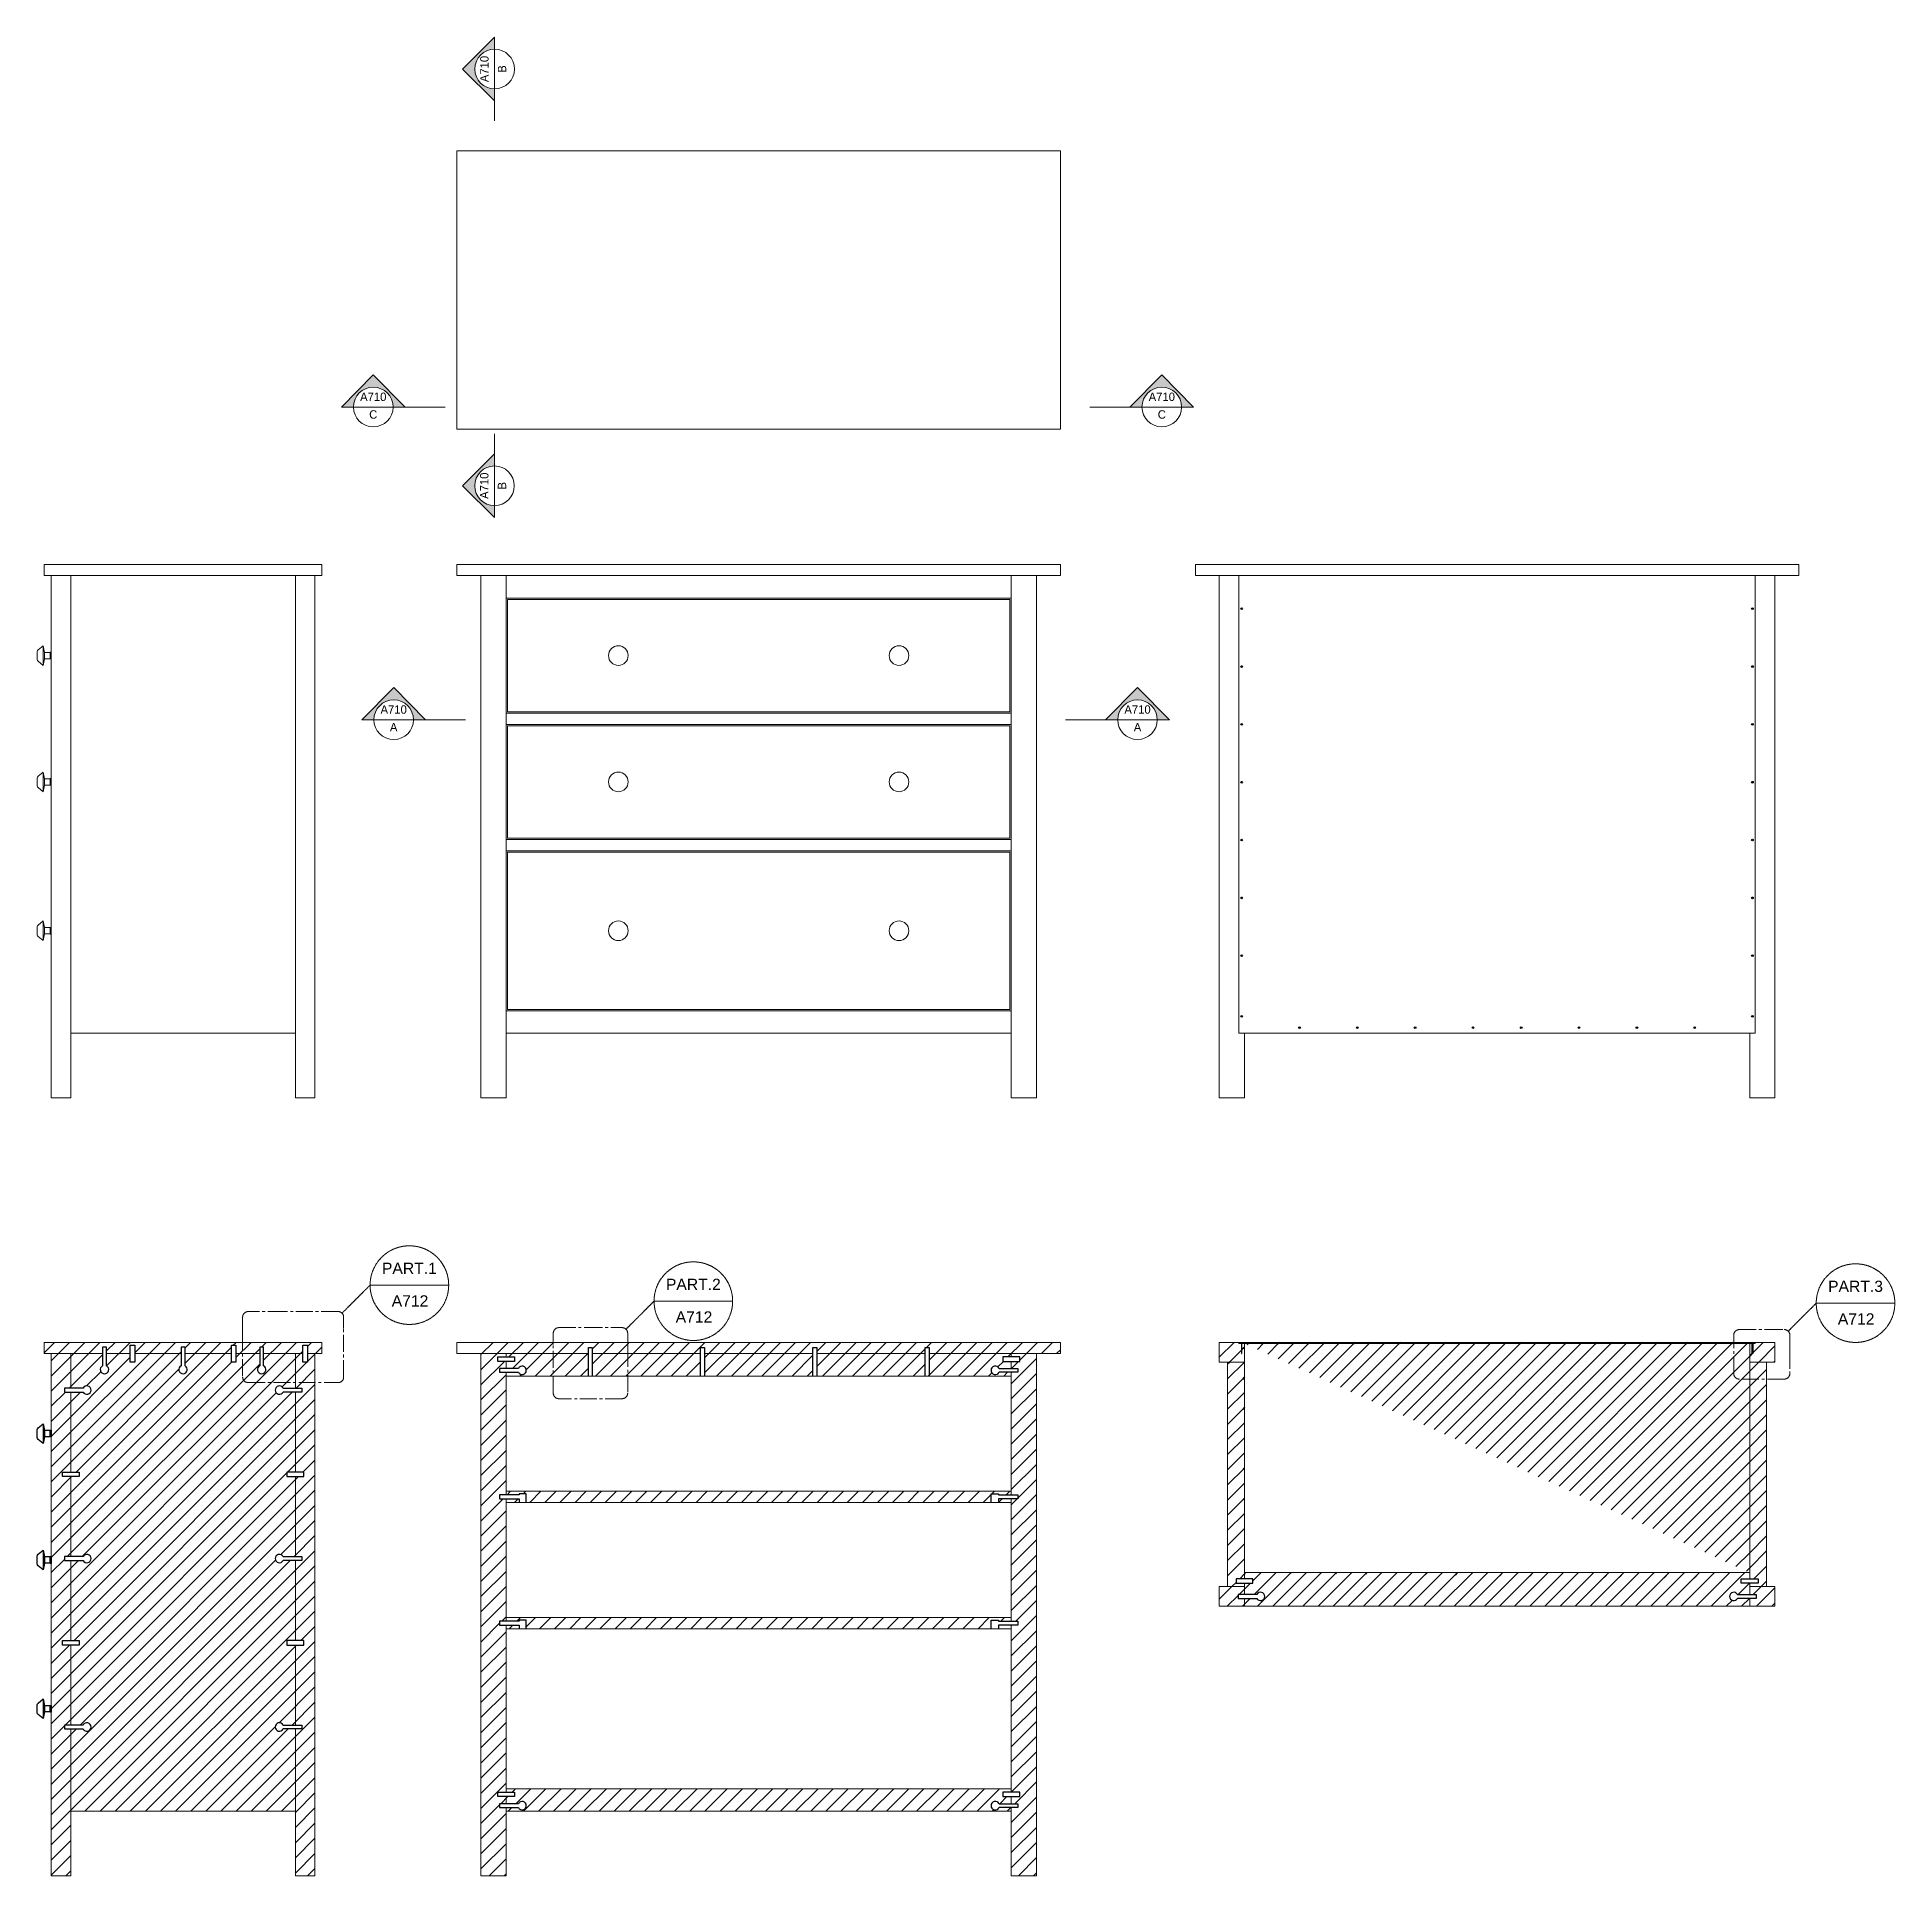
# Model space of a CAD drawing. Header units: centimetres. Extents: x -50281 to 6780, y -2639 to 7911.
# Drawn here: x -9962 to -6653, y 4637 to 7911 of the extents above; entities that cross this region are included whole.
import ezdxf
from ezdxf.enums import TextEntityAlignment as Align

# ---------------------------------------------------------------- set-up
doc = ezdxf.new("R2010")
doc.units = ezdxf.units.CM
doc.linetypes.add('CENTER2', pattern=[1.125, 0.75, -0.125, 0.125, -0.125])
doc.layers.get('0').update_dxf_attribs({"color": 8})
for name, color, linetype, lineweight in [('A-ANNO-SYMB', 3, 'Continuous', 18), ('A-ELEV-MBE', 7, 'Continuous', 18), ('A-SECT-MCUT', 7, 'Continuous', 35)]:
    doc.layers.add(name, color=color, linetype=linetype, lineweight=lineweight)
doc.layers.add('particolari', color=6, linetype='Continuous')
doc.styles.add('ARIAL', font='Arial.ttf')

msp = doc.modelspace()

# ---------------------------------------------------------------- texts
at = {"layer": 'A-ANNO-SYMB', "linetype": 'CENTER2', "style": 'ARIAL'}
for tag, p in [('PART.1', (-9299, 5728.7)), ('PART.2', (-8793.1, 5700.1)), ('PART.3', (-6722.6, 5696.6))]:
    msp.add_attdef(tag, text='1', height=20, dxfattribs=at).set_placement(p, align=Align.TOP_CENTER)
for p in [(-9330.5, 5650.6), (-8824.6, 5622), (-6754.1, 5618.5)]:
    msp.add_attdef('A712', p, '', height=20, dxfattribs=at)

# ---------------------------------------------------------------- blocks, each defined once
blk = doc.blocks.new('SYMBOL')
at = {"layer": 'A-ANNO-SYMB', "linetype": 'Continuous', "lineweight": 20}
h = blk.add_hatch(color=256, dxfattribs=at)
h.dxf.hatch_style = 1
h.paths.add_polyline_path([(11.206, 4.948), (11.316, 4.948, -1), (11.678, 4.948), (11.788, 4.948), (11.497, 5.241)])
at = {"linetype": 'Continuous', "lineweight": 20}
blk.add_line((11.316, 4.948), (11.678, 4.948), dxfattribs=at)
at = {"layer": 'A-ANNO-SYMB', "linetype": 'Continuous', "lineweight": 20}
for p, q in [((11.206, 4.948), (11.497, 5.241)), ((11.788, 4.948), (11.497, 5.241)), ((11.316, 4.948), (11.206, 4.948)), ((11.678, 4.948), (11.788, 4.948))]:
    blk.add_line(p, q, dxfattribs=at)
blk.add_circle((11.497, 4.948), 0.181, dxfattribs=at)
for tag, p in [('TAVOLA', (11.497, 5.08)), ('SEZIONE', (11.497, 4.918))]:
    blk.add_attdef(tag, text='', height=0.1, dxfattribs=at).set_placement(p, align=Align.TOP_CENTER)

# ---------------------------------------------------------------- hatches: boundary and pattern name
at = {"layer": 'A-SECT-MCUT', "true_color": 0x636466}
h = msp.add_hatch(dxfattribs=at)
h.set_pattern_fill('ANSI31', color=251, scale=6)
edge = h.paths.add_edge_path()
edge.add_line((-7811.2, 5584.7), (-7811.2, 5165.7))
edge.add_line((-7815.7, 5584.7), (-6906.7, 5584.7))
edge.add_line((-6911.2, 5584.7), (-6911.2, 5165.7))
edge.add_line((-7811.2, 5176.7), (-6911.2, 5176.7))

# ---------------------------------------------------------------- linework, layer by layer
at = {"layer": 'A-ANNO-SYMB'}
for p, q in [((-9147.2, 7797.8), (-9147.2, 7762.1)), ((-9235.3, 7252.5), (-9306.7, 7252.5)), ((-8086.7, 7252.5), (-8015.2, 7252.5)), ((-9147.4, 7169), (-9147.4, 7204.7)), ((-9198.9, 6695.6), (-9270.3, 6695.6)), ((-8129.9, 6695.6), (-8058.5, 6695.6))]:
    msp.add_line(p, q, dxfattribs=at)
at = {"layer": 'A-ANNO-SYMB', "linetype": 'CENTER2'}
for p, q in [((-9369, 5688.7), (-9419, 5638.7)), ((-9369, 5688.7), (-9229, 5688.7)), ((-8863.1, 5660.1), (-8913.1, 5610.1)), ((-8863.1, 5660.1), (-8723.1, 5660.1)), ((-6792.6, 5656.6), (-6842.6, 5606.6)), ((-6792.6, 5656.6), (-6652.6, 5656.6))]:
    msp.add_line(p, q, dxfattribs=at)
at = {"layer": 'A-ANNO-SYMB', "linetype": 'CENTER2', "ltscale": 40}
for points in [[(-9416.1, 5611.6), (-9416.1, 5631.6, 0.414214), (-9426.1, 5641.6), (-9521.1, 5641.6), (-9586.1, 5641.6, 0.414214), (-9596.1, 5631.6), (-9596.1, 5601.8), (-9596.1, 5525, 0.414214), (-9586.1, 5515), (-9426.1, 5515, 0.414214), (-9416.1, 5525)], [(-9042.7, 5603, -0.414214), (-9032.7, 5613), (-8985.1, 5613), (-8920.1, 5613, -0.414214), (-8910.1, 5603), (-8910.1, 5573.1), (-8910.1, 5496.4, -0.414214), (-8920.1, 5486.4), (-9032.7, 5486.4, -0.414214), (-9042.7, 5496.4), (-9042.7, 5583)], [(-6939.7, 5531.3), (-6939.7, 5579.5), (-6939.7, 5599.5, -0.414214), (-6929.7, 5609.5), (-6882.1, 5609.5), (-6849.6, 5609.5, -0.414214), (-6839.6, 5599.5), (-6839.6, 5569.7), (-6839.6, 5531.3, -0.414214), (-6849.6, 5521.3), (-6929.7, 5521.3, -0.414214)]]:
    msp.add_lwpolyline(points, format="xyb", close=True, dxfattribs=at)
at = {"layer": 'A-ANNO-SYMB', "linetype": 'CENTER2'}
for centre in [(-9299, 5688.7), (-8793.1, 5660.1), (-6722.6, 5656.6)]:
    msp.add_circle(centre, 70, dxfattribs=at)
at = {"layer": 'A-ELEV-MBE'}
for p, q in [((-9126.7, 6912.3), (-8226.7, 6912.3)), ((-9951.2, 6827.3), (-9951.2, 6792.3)), ((-9939.2, 6815.3), (-9949.2, 6815.3)), ((-9939.2, 6804.3), (-9949.2, 6804.3)), ((-9126.7, 6707.3), (-8226.7, 6707.3)), ((-9126.7, 6687.3), (-8226.7, 6687.3)), ((-9951.2, 6602.3), (-9951.2, 6567.3)), ((-9939.2, 6590.3), (-9949.2, 6590.3)), ((-9939.2, 6579.3), (-9949.2, 6579.3)), ((-9126.7, 6482.3), (-8226.7, 6482.3)), ((-9126.7, 6462.3), (-8226.7, 6462.3)), ((-9951.2, 6337.3), (-9951.2, 6302.3)), ((-9939.2, 6325.3), (-9949.2, 6325.3)), ((-9939.2, 6314.3), (-9949.2, 6314.3)), ((-9126.7, 6177.3), (-8226.7, 6177.3)), ((-9902.2, 6137.3), (-9502.2, 6137.3)), ((-9126.7, 6137.3), (-8226.7, 6137.3)), ((-7821.2, 6137.3), (-6901.2, 6137.3)), ((-7811.2, 6137.3), (-6911.2, 6137.3)), ((-9171.7, 5566.7), (-9171.7, 4636.7)), ((-7856.2, 5551.7), (-7856.2, 5586.7)), ((-7856.2, 5586.7), (-6866.2, 5586.7)), ((-7821.2, 5584.7), (-7821.2, 5586.7)), ((-7821.2, 5584.7), (-7816.7, 5584.7)), ((-7815.7, 5584.7), (-6906.7, 5584.7)), ((-7811.2, 5584.7), (-7811.2, 5165.7)), ((-6911.2, 5584.7), (-6911.2, 5165.7)), ((-6905.7, 5584.7), (-6901.2, 5584.7)), ((-6901.2, 5584.7), (-6901.2, 5586.7)), ((-6866.2, 5586.7), (-6866.2, 5551.7)), ((-6866.2, 5551.7), (-6866.2, 5586.7)), ((-9126.6, 5552.9), (-9126.6, 5540.4)), ((-8226.7, 5552.9), (-8226.7, 5540.4)), ((-7856.2, 5551.7), (-7811.2, 5551.7)), ((-7841.2, 5551.7), (-7841.2, 5151.7)), ((-6866.2, 5551.7), (-6911.2, 5551.7)), ((-6881.2, 5551.7), (-6881.2, 5151.7)), ((-9126.7, 5526.7), (-8226.7, 5526.7)), ((-9126.7, 5321.7), (-8226.7, 5321.7)), ((-9126.7, 5301.7), (-8226.7, 5301.7)), ((-7811.2, 5176.7), (-6911.2, 5176.7)), ((-7856.2, 5116.7), (-7856.2, 5151.7)), ((-7856.2, 5151.7), (-7811.2, 5151.7)), ((-7811.2, 5157.7), (-7811.2, 5137.7)), ((-7811.2, 5130.7), (-7811.2, 5116.7)), ((-6911.2, 5157.7), (-6911.2, 5137.7)), ((-6866.2, 5151.7), (-6911.2, 5151.7)), ((-6911.2, 5130.7), (-6911.2, 5116.7)), ((-6866.2, 5151.7), (-6866.2, 5116.7)), ((-6866.2, 5116.7), (-6866.2, 5151.7)), ((-6866.2, 5116.7), (-7856.2, 5116.7)), ((-9126.7, 5096.7), (-8226.7, 5096.7)), ((-9126.7, 4785.7), (-9126.7, 5083.2)), ((-9126.7, 5076.7), (-8226.7, 5076.7)), ((-9126.7, 4791.7), (-8226.7, 4791.7)), ((-9126.6, 4777.7), (-9126.6, 4765.2)), ((-8226.7, 4777.7), (-8226.7, 4765.2)), ((-9902.2, 4751.7), (-9502.2, 4751.7)), ((-9126.7, 4636.7), (-9126.7, 4758.2)), ((-9126.7, 4751.7), (-8226.7, 4751.7)), ((-9171.7, 4636.7), (-9126.7, 4636.7))]:
    msp.add_line(p, q, dxfattribs=at)
for points in [[(-9214.2, 7212.8), (-8139.2, 7212.8), (-8139.2, 7708.8), (-9214.2, 7708.8), (-9214.2, 7212.8)], [(-9949.7, 6972.3), (-9454.7, 6972.3), (-9454.7, 6952.3), (-9949.7, 6952.3), (-9949.7, 6972.3)], [(-9902.2, 6952.3), (-9902.2, 6022.3), (-9937.2, 6022.3), (-9937.2, 6952.3)], [(-9467.2, 6952.3), (-9467.2, 6022.3), (-9502.2, 6022.3), (-9502.2, 6952.3)], [(-9214.2, 6972.3), (-8139.2, 6972.3), (-8139.2, 6952.3), (-9214.2, 6952.3), (-9214.2, 6972.3)], [(-9171.7, 6952.3), (-9171.7, 6022.3), (-9126.7, 6022.3), (-9126.7, 6952.3)], [(-8226.7, 6952.3), (-8226.7, 6022.3), (-8181.7, 6022.3), (-8181.7, 6952.3)], [(-7898.7, 6972.3), (-6823.7, 6972.3), (-6823.7, 6952.3), (-7898.7, 6952.3), (-7898.7, 6972.3)], [(-7856.2, 6952.3), (-7856.2, 6022.3), (-7811.2, 6022.3), (-7811.2, 6137.3)], [(-7821.2, 6137.3), (-7821.2, 6952.3)], [(-6911.2, 6137.3), (-6911.2, 6022.3), (-6866.2, 6022.3), (-6866.2, 6952.3)], [(-6901.2, 6952.3), (-6901.2, 6137.3)], [(-9124.2, 6909.8), (-8229.2, 6909.8), (-8229.2, 6709.8), (-9124.2, 6709.8), (-9124.2, 6909.8)], [(-9124.2, 6684.8), (-8229.2, 6684.8), (-8229.2, 6484.8), (-9124.2, 6484.8), (-9124.2, 6684.8)], [(-9124.2, 6459.8), (-8229.2, 6459.8), (-8229.2, 6179.8), (-9124.2, 6179.8), (-9124.2, 6459.8)], [(-9949.7, 5586.7), (-9454.7, 5586.7), (-9454.7, 5566.7), (-9480.7, 5566.7)], [(-9845.7, 5566.7), (-9949.7, 5566.7), (-9949.7, 5586.7)], [(-9902.2, 4898.2), (-9902.2, 4636.7), (-9937.2, 4636.7), (-9937.2, 5566.7)], [(-9902.2, 5566.7), (-9902.2, 5505.2)], [(-9796.2, 5566.7), (-9838.7, 5566.7)], [(-9705.7, 5566.7), (-9788.2, 5566.7)], [(-9616.2, 5566.7), (-9698.7, 5566.7)], [(-9565.7, 5566.7), (-9608.2, 5566.7)], [(-9488.7, 5566.7), (-9558.7, 5566.7)], [(-9467.2, 5566.7), (-9467.2, 4636.7), (-9502.2, 4636.7), (-9502.2, 4898.2)], [(-9502.2, 5505.2), (-9502.2, 5566.7)], [(-9214.2, 5586.7), (-8139.2, 5586.7), (-8139.2, 5566.7), (-8373.2, 5566.7)], [(-8980.2, 5566.7), (-9214.2, 5566.7), (-9214.2, 5586.7)], [(-9126.7, 5560.9), (-9126.7, 5566.7)], [(-8780.2, 5566.7), (-8973.2, 5566.7)], [(-8680.2, 5566.7), (-8773.2, 5566.7)], [(-8580.2, 5566.7), (-8680.2, 5566.7)], [(-8380.2, 5566.7), (-8573.2, 5566.7)], [(-8226.7, 5566.7), (-8226.7, 5560.9)], [(-8226.7, 4758.2), (-8226.7, 4636.7), (-8181.7, 4636.7), (-8181.7, 5566.7)], [(-9126.7, 5315.2), (-9126.7, 5533.4)], [(-8226.7, 5533.4), (-8226.7, 5315.2)], [(-9902.2, 5498.2), (-9902.2, 5355.7)], [(-9502.2, 5355.7), (-9502.2, 5498.2)], [(-9902.2, 5347.7), (-9902.2, 5205.2)], [(-9502.2, 5205.2), (-9502.2, 5347.7)], [(-9126.7, 5090.2), (-9126.7, 5308.2)], [(-8226.7, 5308.2), (-8226.7, 5090.2)], [(-9902.2, 5198.2), (-9902.2, 5055.7)], [(-9502.2, 5055.7), (-9502.2, 5198.2)], [(-8226.7, 5083.2), (-8226.7, 4785.7)], [(-9902.2, 5047.7), (-9902.2, 4905.2)], [(-9502.2, 4905.2), (-9502.2, 5047.7)]]:
    msp.add_lwpolyline(points, dxfattribs=at)
for points in [[(-9962.2, 6816.8, -0.232274), (-9960.6, 6820), (-9951.2, 6827.3), (-9949.2, 6815.3), (-9949.2, 6804.3), (-9951.2, 6792.3), (-9960.6, 6799.6, -0.232274), (-9962.2, 6802.8), (-9962.2, 6816.8)], [(-9937.2, 6815.8), (-9937.2, 6803.8), (-9938.7, 6803.8, -0.414214), (-9939.2, 6804.3), (-9939.2, 6815.3, -0.414214), (-9938.7, 6815.8), (-9937.2, 6815.8)], [(-9962.2, 6591.8, -0.232274), (-9960.6, 6595), (-9951.2, 6602.3), (-9949.2, 6590.3), (-9949.2, 6579.3), (-9951.2, 6567.3), (-9960.6, 6574.6, -0.232274), (-9962.2, 6577.8), (-9962.2, 6591.8)], [(-9937.2, 6590.8), (-9937.2, 6578.8), (-9938.7, 6578.8, -0.414214), (-9939.2, 6579.3), (-9939.2, 6590.3, -0.414214), (-9938.7, 6590.8), (-9937.2, 6590.8)], [(-9962.2, 6326.8, -0.232274), (-9960.6, 6330), (-9951.2, 6337.3), (-9949.2, 6325.3), (-9949.2, 6314.3), (-9951.2, 6302.3), (-9960.6, 6309.6, -0.232274), (-9962.2, 6312.8), (-9962.2, 6326.8)], [(-9937.2, 6325.8), (-9937.2, 6313.8), (-9938.7, 6313.8, -0.414214), (-9939.2, 6314.3), (-9939.2, 6325.3, -0.414214), (-9938.7, 6325.8), (-9937.2, 6325.8)]]:
    msp.add_lwpolyline(points, format="xyb", dxfattribs=at)
for centre in [(-8926.7, 6809.8), (-8426.7, 6809.8), (-8926.7, 6584.8), (-8426.7, 6584.8), (-8926.7, 6319.8), (-8426.7, 6319.8)]:
    msp.add_circle(centre, 17.5, dxfattribs=at)
at = {"layer": 'A-SECT-MCUT', "color": 251, "linetype": 'Continuous', "true_color": 0x636466}
for p, q in [((-9949.7, 5568.2), (-9931.2, 5586.7)), ((-9937.2, 5553.8), (-9904.3, 5586.7)), ((-9937.2, 5526.8), (-9877.3, 5586.7)), ((-9937.2, 5499.9), (-9850.4, 5586.7)), ((-9937.2, 5392.1), (-9742.6, 5586.7)), ((-9937.2, 5365.2), (-9715.7, 5586.7)), ((-9937.2, 5284.4), (-9634.9, 5586.7)), ((-9937.2, 5257.4), (-9616.2, 5578.4)), ((-9937.2, 5203.5), (-9565.7, 5575)), ((-9937.2, 5122.7), (-9488.7, 5571.2)), ((-9937.2, 5338.2), (-9705.7, 5569.7)), ((-9904.9, 5505.2), (-9845.7, 5564.4)), ((-9881.7, 5205.2), (-9500.2, 5586.7)), ((-9838.7, 5571.4), (-9823.4, 5586.7)), ((-9838.5, 5544.7), (-9796.5, 5586.7)), ((-9788.2, 5568.1), (-9769.6, 5586.7)), ((-9698.7, 5576.7), (-9688.7, 5586.7)), ((-9698.7, 5549.8), (-9661.8, 5586.7)), ((-9612.9, 5581.7), (-9607.9, 5586.7)), ((-9608.2, 5559.5), (-9581, 5586.7)), ((-9562.5, 5578.2), (-9554, 5586.7)), ((-9558.7, 5555.1), (-9527.1, 5586.7)), ((-9525.7, 5507.3), (-9467.2, 5565.8)), ((-9480.7, 5579.2), (-9473.2, 5586.7)), ((-9466.3, 5566.7), (-9454.7, 5578.3)), ((-9171.7, 5564.9), (-9149.9, 5586.7)), ((-9171.7, 5538), (-9123, 5586.7)), ((-9121.8, 5560.9), (-9096, 5586.7)), ((-9115.3, 5540.4), (-9069.1, 5586.7)), ((-9090.8, 5538.1), (-9042.2, 5586.7)), ((-9075.2, 5526.7), (-9015.2, 5586.7)), ((-9048.3, 5526.7), (-8988.3, 5586.7)), ((-9021.3, 5526.7), (-8980.2, 5567.8)), ((-8973.2, 5574.8), (-8961.3, 5586.7)), ((-8973.2, 5547.9), (-8934.4, 5586.7)), ((-8967.5, 5526.7), (-8907.5, 5586.7)), ((-8940.5, 5526.7), (-8880.5, 5586.7)), ((-8913.6, 5526.7), (-8853.6, 5586.7)), ((-8886.6, 5526.7), (-8826.6, 5586.7)), ((-8859.7, 5526.7), (-8799.7, 5586.7)), ((-8832.7, 5526.7), (-8772.7, 5586.7)), ((-8773.2, 5532.4), (-8718.9, 5586.7)), ((-8773.2, 5559.3), (-8745.8, 5586.7)), ((-8751.9, 5526.7), (-8691.9, 5586.7)), ((-8725, 5526.7), (-8665, 5586.7)), ((-8698, 5526.7), (-8638, 5586.7)), ((-8671.1, 5526.7), (-8611.1, 5586.7)), ((-8644.2, 5526.7), (-8584.2, 5586.7)), ((-8617.2, 5526.7), (-8580.2, 5563.7)), ((-8573.2, 5543.8), (-8530.3, 5586.7)), ((-8573.2, 5570.7), (-8557.2, 5586.7)), ((-8563.3, 5526.7), (-8503.3, 5586.7)), ((-8536.4, 5526.7), (-8476.4, 5586.7)), ((-8509.5, 5526.7), (-8449.5, 5586.7)), ((-8482.5, 5526.7), (-8422.5, 5586.7)), ((-8455.6, 5526.7), (-8395.6, 5586.7)), ((-8428.6, 5526.7), (-8380.2, 5575.1)), ((-8377.6, 5577.7), (-8368.6, 5586.7)), ((-8374.8, 5526.7), (-8314.8, 5586.7)), ((-8373.2, 5555.2), (-8341.7, 5586.7)), ((-8347.8, 5526.7), (-8287.8, 5586.7)), ((-8320.9, 5526.7), (-8260.9, 5586.7)), ((-8293.9, 5526.7), (-8233.9, 5586.7)), ((-8232.7, 5560.9), (-8207, 5586.7)), ((-8211.7, 5555), (-8180.1, 5586.7)), ((-8173.1, 5566.7), (-8153.1, 5586.7)), ((-8146.2, 5566.7), (-8139.2, 5573.7)), ((-7856.2, 5560.3), (-7829.8, 5586.7)), ((-7837.9, 5551.7), (-7816.7, 5572.9)), ((-7815.7, 5573.9), (-7811.2, 5578.4)), ((-7804.9, 5584.7), (-7802.9, 5586.7)), ((-7777.9, 5584.7), (-7775.9, 5586.7)), ((-7751, 5584.7), (-7749, 5586.7)), ((-7724.1, 5584.7), (-7722.1, 5586.7)), ((-7697.1, 5584.7), (-7695.1, 5586.7)), ((-7670.2, 5584.7), (-7668.2, 5586.7)), ((-7643.2, 5584.7), (-7641.2, 5586.7)), ((-7616.3, 5584.7), (-7614.3, 5586.7)), ((-7589.4, 5584.7), (-7587.4, 5586.7)), ((-7562.4, 5584.7), (-7560.4, 5586.7)), ((-7535.5, 5584.7), (-7533.5, 5586.7)), ((-7508.5, 5584.7), (-7506.5, 5586.7)), ((-7481.6, 5584.7), (-7479.6, 5586.7)), ((-7454.7, 5584.7), (-7452.7, 5586.7)), ((-7427.7, 5584.7), (-7425.7, 5586.7)), ((-7400.8, 5584.7), (-7398.8, 5586.7)), ((-7373.8, 5584.7), (-7371.8, 5586.7)), ((-7346.9, 5584.7), (-7344.9, 5586.7)), ((-7319.9, 5584.7), (-7317.9, 5586.7)), ((-7293, 5584.7), (-7291, 5586.7)), ((-7266.1, 5584.7), (-7264.1, 5586.7)), ((-7239.1, 5584.7), (-7237.1, 5586.7)), ((-7212.2, 5584.7), (-7210.2, 5586.7)), ((-7185.2, 5584.7), (-7183.2, 5586.7)), ((-7158.3, 5584.7), (-7156.3, 5586.7)), ((-7131.4, 5584.7), (-7129.4, 5586.7)), ((-7104.4, 5584.7), (-7102.4, 5586.7)), ((-7077.5, 5584.7), (-7075.5, 5586.7)), ((-7050.5, 5584.7), (-7048.5, 5586.7)), ((-7023.6, 5584.7), (-7021.6, 5586.7)), ((-6996.7, 5584.7), (-6994.7, 5586.7)), ((-6969.7, 5584.7), (-6967.7, 5586.7)), ((-6942.8, 5584.7), (-6940.8, 5586.7)), ((-6915.8, 5584.7), (-6913.8, 5586.7)), ((-6911.2, 5562.4), (-6906.7, 5566.9)), ((-6905.7, 5567.9), (-6886.9, 5586.7)), ((-6895, 5551.7), (-6866.2, 5580.5)), ((-9937.2, 5419.1), (-9796.2, 5560.1)), ((-9937.2, 5230.5), (-9616, 5551.7)), ((-9908.6, 5205.2), (-9565.7, 5548.1)), ((-9892.8, 5355.7), (-9709.6, 5538.8)), ((-9874, 5509.2), (-9848.7, 5534.5)), ((-9500.8, 5505.2), (-9467.2, 5538.8)), ((-9171.7, 5511.1), (-9129.8, 5552.9)), ((-9171.7, 5484.1), (-9126.7, 5529.1)), ((-9102.2, 5526.7), (-9099.3, 5529.5)), ((-8994.4, 5526.7), (-8980.2, 5540.9)), ((-8805.8, 5526.7), (-8780.2, 5552.3)), ((-8590.3, 5526.7), (-8580.2, 5536.8)), ((-8401.7, 5526.7), (-8380.2, 5548.2)), ((-8267, 5526.7), (-8261.2, 5532.5)), ((-8250.7, 5543), (-8240.7, 5552.9)), ((-8240.1, 5526.7), (-8233.3, 5533.4)), ((-8226.7, 5513.1), (-8181.7, 5558.1)), ((-8226.7, 5486.2), (-8181.7, 5531.2)), ((-8226.3, 5540.4), (-8213.8, 5552.9)), ((-7841.2, 5548.4), (-7837.9, 5551.7)), ((-7841.2, 5521.5), (-7811.2, 5551.5)), ((-6911.2, 5535.5), (-6895, 5551.7)), ((-6911.2, 5508.5), (-6881.2, 5538.5)), ((-6868, 5551.7), (-6866.2, 5553.5)), ((-9937.2, 5041.9), (-9467.2, 5511.9)), ((-9937.2, 5472.9), (-9911.9, 5498.2)), ((-9937.2, 5446), (-9885, 5498.2)), ((-9937.2, 5068.8), (-9507.8, 5498.2)), ((-9937.2, 5095.8), (-9536.3, 5496.7)), ((-9171.7, 5457.2), (-9126.7, 5502.2)), ((-8226.7, 5459.2), (-8181.7, 5504.2)), ((-7841.2, 5494.5), (-7811.2, 5524.5)), ((-7841.2, 5467.6), (-7811.2, 5497.6)), ((-6911.2, 5481.6), (-6881.2, 5511.6)), ((-9896.4, 5055.7), (-9467.2, 5485)), ((-9171.7, 5430.2), (-9126.7, 5475.2)), ((-8226.7, 5432.3), (-8181.7, 5477.3)), ((-7841.2, 5440.6), (-7811.2, 5470.6)), ((-6911.2, 5454.6), (-6881.2, 5484.6)), ((-9937.2, 4988), (-9467.2, 5458)), ((-9937.2, 4961.1), (-9467.2, 5431.1)), ((-9171.7, 5403.3), (-9126.7, 5448.3)), ((-8226.7, 5405.4), (-8181.7, 5450.4)), ((-7841.2, 5413.7), (-7811.2, 5443.7)), ((-6911.2, 5427.7), (-6881.2, 5457.7)), ((-6911.2, 5400.8), (-6881.2, 5430.8)), ((-9937.2, 4934.1), (-9467.2, 5404.1)), ((-9171.7, 5376.3), (-9126.7, 5421.3)), ((-8226.7, 5378.4), (-8181.7, 5423.4)), ((-8226.7, 5351.5), (-8181.7, 5396.5)), ((-7841.2, 5386.8), (-7811.2, 5416.8)), ((-6911.2, 5373.8), (-6881.2, 5403.8)), ((-9488.7, 5355.7), (-9467.2, 5377.2)), ((-9171.7, 5349.4), (-9126.7, 5394.4)), ((-9171.7, 5322.5), (-9126.7, 5367.5)), ((-8226.7, 5324.5), (-8181.7, 5369.5)), ((-7841.2, 5359.8), (-7811.2, 5389.8)), ((-7841.2, 5332.9), (-7811.2, 5362.9)), ((-6911.2, 5346.9), (-6881.2, 5376.9)), ((-9937.2, 5311.3), (-9900.8, 5347.7)), ((-9937.2, 4907.2), (-9496.7, 5347.7)), ((-9912.2, 4905.2), (-9467.2, 5350.3)), ((-9171.7, 5295.5), (-9126.7, 5340.5)), ((-8226.7, 5297.6), (-8181.7, 5342.6)), ((-7841.2, 5305.9), (-7811.2, 5335.9)), ((-6911.2, 5319.9), (-6881.2, 5349.9)), ((-9937.2, 4826.4), (-9467.2, 5296.4)), ((-9885.3, 4905.2), (-9467.2, 5323.3)), ((-9171.7, 5268.6), (-9132.1, 5308.2)), ((-9125.1, 5315.2), (-9118.6, 5321.7)), ((-9111.6, 5301.7), (-9105.1, 5308.2)), ((-9096.4, 5316.9), (-9091.6, 5321.7)), ((-9084.7, 5301.7), (-9064.7, 5321.7)), ((-9057.7, 5301.7), (-9037.7, 5321.7)), ((-9030.8, 5301.7), (-9010.8, 5321.7)), ((-9003.9, 5301.7), (-8983.9, 5321.7)), ((-8976.9, 5301.7), (-8956.9, 5321.7)), ((-8950, 5301.7), (-8930, 5321.7)), ((-8923, 5301.7), (-8903, 5321.7)), ((-8896.1, 5301.7), (-8876.1, 5321.7)), ((-8869.2, 5301.7), (-8849.2, 5321.7)), ((-8842.2, 5301.7), (-8822.2, 5321.7)), ((-8815.3, 5301.7), (-8795.3, 5321.7)), ((-8788.3, 5301.7), (-8768.3, 5321.7)), ((-8761.4, 5301.7), (-8741.4, 5321.7)), ((-8734.5, 5301.7), (-8714.5, 5321.7)), ((-8707.5, 5301.7), (-8687.5, 5321.7)), ((-8680.6, 5301.7), (-8660.6, 5321.7)), ((-8653.6, 5301.7), (-8633.6, 5321.7)), ((-8626.7, 5301.7), (-8606.7, 5321.7)), ((-8599.8, 5301.7), (-8579.8, 5321.7)), ((-8572.8, 5301.7), (-8552.8, 5321.7)), ((-8545.9, 5301.7), (-8525.9, 5321.7)), ((-8518.9, 5301.7), (-8498.9, 5321.7)), ((-8492, 5301.7), (-8472, 5321.7)), ((-8465.1, 5301.7), (-8445.1, 5321.7)), ((-8438.1, 5301.7), (-8418.1, 5321.7)), ((-8411.2, 5301.7), (-8391.2, 5321.7)), ((-8384.2, 5301.7), (-8364.2, 5321.7)), ((-8357.3, 5301.7), (-8337.3, 5321.7)), ((-8330.3, 5301.7), (-8310.3, 5321.7)), ((-8303.4, 5301.7), (-8283.4, 5321.7)), ((-8276.5, 5301.7), (-8256.5, 5321.7)), ((-8249.5, 5301.7), (-8243, 5308.2)), ((-8236, 5315.2), (-8229.5, 5321.7)), ((-8226.7, 5270.7), (-8181.7, 5315.7)), ((-7841.2, 5279), (-7811.2, 5309)), ((-6911.2, 5293), (-6881.2, 5323)), ((-6911.2, 5266.1), (-6881.2, 5296.1)), ((-9527.9, 5208.7), (-9467.2, 5269.4)), ((-9171.7, 5241.6), (-9126.7, 5286.6)), ((-8226.7, 5243.7), (-8181.7, 5288.7)), ((-7841.2, 5252), (-7811.2, 5282)), ((-6911.2, 5239.1), (-6881.2, 5269.1)), ((-9504.5, 5205.2), (-9467.2, 5242.5)), ((-9171.7, 5214.7), (-9126.7, 5259.7)), ((-9171.7, 5187.8), (-9126.7, 5232.8)), ((-8226.7, 5216.8), (-8181.7, 5261.8)), ((-8226.7, 5189.8), (-8181.7, 5234.8)), ((-7841.2, 5225.1), (-7811.2, 5255.1)), ((-6911.2, 5212.2), (-6881.2, 5242.2)), ((-9937.2, 4745.5), (-9467.2, 5215.5)), ((-9937.2, 5176.6), (-9913.7, 5200.1)), ((-9937.2, 4799.4), (-9537.7, 5198.9)), ((-9937.2, 5149.7), (-9888.7, 5198.2)), ((-9937.2, 4772.5), (-9511.5, 5198.2)), ((-9171.7, 5160.8), (-9126.7, 5205.8)), ((-8226.7, 5162.9), (-8181.7, 5207.9)), ((-7841.2, 5198.2), (-7811.2, 5228.2)), ((-7841.2, 5171.2), (-7811.2, 5201.2)), ((-6911.2, 5185.2), (-6881.2, 5215.2)), ((-9937.2, 4718.6), (-9467.2, 5188.6)), ((-9171.7, 5133.9), (-9126.7, 5178.9)), ((-8226.7, 5136), (-8181.7, 5181)), ((-7819.7, 5165.7), (-7811.2, 5174.3)), ((-7811.2, 5174.3), (-7808.8, 5176.7)), ((-7796.2, 5162.3), (-7781.8, 5176.7)), ((-7793.9, 5137.7), (-7754.9, 5176.7)), ((-7787.9, 5116.7), (-7727.9, 5176.7)), ((-7761, 5116.7), (-7701, 5176.7)), ((-7734.1, 5116.7), (-7674.1, 5176.7)), ((-7707.1, 5116.7), (-7647.1, 5176.7)), ((-7680.2, 5116.7), (-7620.2, 5176.7)), ((-7653.2, 5116.7), (-7593.2, 5176.7)), ((-7626.3, 5116.7), (-7566.3, 5176.7)), ((-7599.4, 5116.7), (-7539.4, 5176.7)), ((-7572.4, 5116.7), (-7512.4, 5176.7)), ((-7545.5, 5116.7), (-7485.5, 5176.7)), ((-7518.5, 5116.7), (-7458.5, 5176.7)), ((-7491.6, 5116.7), (-7431.6, 5176.7)), ((-7464.7, 5116.7), (-7404.7, 5176.7)), ((-7437.7, 5116.7), (-7377.7, 5176.7)), ((-7410.8, 5116.7), (-7350.8, 5176.7)), ((-7383.8, 5116.7), (-7323.8, 5176.7)), ((-7356.9, 5116.7), (-7296.9, 5176.7)), ((-7330, 5116.7), (-7270, 5176.7)), ((-7303, 5116.7), (-7243, 5176.7)), ((-7276.1, 5116.7), (-7216.1, 5176.7)), ((-7249.1, 5116.7), (-7189.1, 5176.7)), ((-7222.2, 5116.7), (-7162.2, 5176.7)), ((-7195.3, 5116.7), (-7135.3, 5176.7)), ((-7168.3, 5116.7), (-7108.3, 5176.7)), ((-7141.4, 5116.7), (-7081.4, 5176.7)), ((-7114.4, 5116.7), (-7054.4, 5176.7)), ((-7087.5, 5116.7), (-7027.5, 5176.7)), ((-7060.5, 5116.7), (-7000.5, 5176.7)), ((-7033.6, 5116.7), (-6973.6, 5176.7)), ((-7006.7, 5116.7), (-6946.7, 5176.7)), ((-6979.7, 5116.7), (-6919.7, 5176.7)), ((-6903.8, 5165.7), (-6881.2, 5188.3)), ((-9877.2, 4751.7), (-9467.2, 5161.7)), ((-9850.2, 4751.7), (-9467.2, 5134.7)), ((-9171.7, 5106.9), (-9126.7, 5151.9)), ((-8226.7, 5109), (-8181.7, 5154)), ((-7856.2, 5129.3), (-7833.8, 5151.7)), ((-7841.8, 5116.7), (-7822.7, 5135.8)), ((-7833.7, 5151.7), (-7826.2, 5159.2)), ((-7820.8, 5137.7), (-7800.8, 5157.7)), ((-7814.9, 5116.7), (-7800.9, 5130.7)), ((-6931.8, 5137.7), (-6911.8, 5157.7)), ((-6925.8, 5116.7), (-6911.8, 5130.7)), ((-6904.8, 5137.7), (-6881.2, 5161.4)), ((-6898.9, 5116.7), (-6866.2, 5149.4)), ((-9823.3, 4751.7), (-9467.2, 5107.8)), ((-9171.7, 5080), (-9126.7, 5125)), ((-9134.5, 5090.2), (-9126.7, 5098.1)), ((-8226.7, 5055.1), (-8181.7, 5100.1)), ((-8218.6, 5090.2), (-8181.7, 5127.1)), ((-6952.8, 5116.7), (-6942.3, 5127.2)), ((-6872, 5116.7), (-6866.2, 5122.5)), ((-9492.3, 5055.7), (-9467.2, 5080.8)), ((-9171.7, 5053.1), (-9138.2, 5086.6)), ((-9171.7, 5026.1), (-9126.7, 5071.1)), ((-9121.1, 5076.7), (-9114.6, 5083.2)), ((-9107.6, 5090.2), (-9101.1, 5096.7)), ((-9090.7, 5080.2), (-9074.2, 5096.7)), ((-9067.2, 5076.7), (-9047.2, 5096.7)), ((-9040.3, 5076.7), (-9020.3, 5096.7)), ((-9013.3, 5076.7), (-8993.3, 5096.7)), ((-8986.4, 5076.7), (-8966.4, 5096.7)), ((-8959.5, 5076.7), (-8939.5, 5096.7)), ((-8932.5, 5076.7), (-8912.5, 5096.7)), ((-8905.6, 5076.7), (-8885.6, 5096.7)), ((-8878.6, 5076.7), (-8858.6, 5096.7)), ((-8851.7, 5076.7), (-8831.7, 5096.7)), ((-8824.8, 5076.7), (-8804.8, 5096.7)), ((-8797.8, 5076.7), (-8777.8, 5096.7)), ((-8770.9, 5076.7), (-8750.9, 5096.7)), ((-8743.9, 5076.7), (-8723.9, 5096.7)), ((-8717, 5076.7), (-8697, 5096.7)), ((-8690.1, 5076.7), (-8670.1, 5096.7)), ((-8663.1, 5076.7), (-8643.1, 5096.7)), ((-8636.2, 5076.7), (-8616.2, 5096.7)), ((-8609.2, 5076.7), (-8589.2, 5096.7)), ((-8582.3, 5076.7), (-8562.3, 5096.7)), ((-8555.3, 5076.7), (-8535.3, 5096.7)), ((-8528.4, 5076.7), (-8508.4, 5096.7)), ((-8501.5, 5076.7), (-8481.5, 5096.7)), ((-8474.5, 5076.7), (-8454.5, 5096.7)), ((-8447.6, 5076.7), (-8427.6, 5096.7)), ((-8420.6, 5076.7), (-8400.6, 5096.7)), ((-8393.7, 5076.7), (-8373.7, 5096.7)), ((-8366.8, 5076.7), (-8346.8, 5096.7)), ((-8339.8, 5076.7), (-8319.8, 5096.7)), ((-8312.9, 5076.7), (-8292.9, 5096.7)), ((-8285.9, 5076.7), (-8265.9, 5096.7)), ((-8245.5, 5090.2), (-8239, 5096.7)), ((-8226.7, 5082.1), (-8225.6, 5083.2)), ((-8226.7, 5028.2), (-8181.7, 5073.2)), ((-9937.2, 5015), (-9904.4, 5047.7)), ((-9796.3, 4751.7), (-9500.3, 5047.7)), ((-9769.4, 4751.7), (-9467.2, 5053.9)), ((-9171.7, 4999.2), (-9126.7, 5044.2)), ((-8226.7, 5001.2), (-8181.7, 5046.2)), ((-9742.5, 4751.7), (-9467.2, 5027)), ((-9715.5, 4751.7), (-9467.2, 5000)), ((-9171.7, 4972.2), (-9126.7, 5017.2)), ((-8226.7, 4974.3), (-8181.7, 5019.3)), ((-9531.1, 4909.2), (-9467.2, 4973.1)), ((-9171.7, 4945.3), (-9126.7, 4990.3)), ((-8226.7, 4947.4), (-8181.7, 4992.4)), ((-8226.7, 4920.4), (-8181.7, 4965.4)), ((-9508.1, 4905.2), (-9467.2, 4946.1)), ((-9171.7, 4918.4), (-9126.7, 4963.4)), ((-9171.7, 4891.4), (-9126.7, 4936.4)), ((-8226.7, 4893.5), (-8181.7, 4938.5)), ((-9937.2, 4880.3), (-9913.7, 4903.8)), ((-9688.6, 4751.7), (-9538.2, 4902.1)), ((-9634.7, 4751.7), (-9467.2, 4919.2)), ((-9171.7, 4864.5), (-9126.7, 4909.5)), ((-8226.7, 4866.5), (-8181.7, 4911.5)), ((-9937.2, 4853.3), (-9892.3, 4898.2)), ((-9661.6, 4751.7), (-9515.1, 4898.2)), ((-9607.7, 4751.7), (-9467.2, 4892.3)), ((-9580.8, 4751.7), (-9467.2, 4865.3)), ((-9171.7, 4837.5), (-9126.7, 4882.5)), ((-8226.7, 4839.6), (-8181.7, 4884.6)), ((-9553.9, 4751.7), (-9467.2, 4838.4)), ((-9171.7, 4810.6), (-9126.7, 4855.6)), ((-8226.7, 4812.7), (-8181.7, 4857.7)), ((-9526.9, 4751.7), (-9467.2, 4811.4)), ((-9171.7, 4783.6), (-9126.7, 4828.6)), ((-9171.7, 4756.7), (-9126.7, 4801.7)), ((-8226.7, 4785.7), (-8181.7, 4830.7)), ((-8220.3, 4765.2), (-8181.7, 4803.8)), ((-9502.2, 4749.5), (-9467.2, 4784.5)), ((-9136.3, 4765.2), (-9123.8, 4777.7)), ((-9115.8, 4785.7), (-9109.8, 4791.7)), ((-9109.3, 4765.2), (-9082.8, 4791.7)), ((-9095.9, 4751.7), (-9055.9, 4791.7)), ((-9068.9, 4751.7), (-9028.9, 4791.7)), ((-9042, 4751.7), (-9002, 4791.7)), ((-9015.1, 4751.7), (-8975.1, 4791.7)), ((-8988.1, 4751.7), (-8948.1, 4791.7)), ((-8961.2, 4751.7), (-8921.2, 4791.7)), ((-8934.2, 4751.7), (-8894.2, 4791.7)), ((-8907.3, 4751.7), (-8867.3, 4791.7)), ((-8880.3, 4751.7), (-8840.3, 4791.7)), ((-8853.4, 4751.7), (-8813.4, 4791.7)), ((-8826.5, 4751.7), (-8786.5, 4791.7)), ((-8799.5, 4751.7), (-8759.5, 4791.7)), ((-8772.6, 4751.7), (-8732.6, 4791.7)), ((-8745.6, 4751.7), (-8705.6, 4791.7)), ((-8718.7, 4751.7), (-8678.7, 4791.7)), ((-8691.8, 4751.7), (-8651.8, 4791.7)), ((-8664.8, 4751.7), (-8624.8, 4791.7)), ((-8637.9, 4751.7), (-8597.9, 4791.7)), ((-8610.9, 4751.7), (-8570.9, 4791.7)), ((-8584, 4751.7), (-8544, 4791.7)), ((-8557.1, 4751.7), (-8517.1, 4791.7)), ((-8530.1, 4751.7), (-8490.1, 4791.7)), ((-8503.2, 4751.7), (-8463.2, 4791.7)), ((-8476.2, 4751.7), (-8436.2, 4791.7)), ((-8449.3, 4751.7), (-8409.3, 4791.7)), ((-8422.4, 4751.7), (-8382.4, 4791.7)), ((-8395.4, 4751.7), (-8355.4, 4791.7)), ((-8368.5, 4751.7), (-8328.5, 4791.7)), ((-8341.5, 4751.7), (-8301.5, 4791.7)), ((-8314.6, 4751.7), (-8274.6, 4791.7)), ((-8287.7, 4751.7), (-8247.7, 4791.7)), ((-8247.2, 4765.2), (-8234.7, 4777.7)), ((-8226.7, 4731.8), (-8181.7, 4776.8)), ((-9502.2, 4722.6), (-9467.2, 4757.6)), ((-9171.7, 4729.8), (-9138.2, 4763.3)), ((-9171.7, 4702.8), (-9126.7, 4747.8)), ((-9122.8, 4751.7), (-9116.3, 4758.2)), ((-8260.7, 4751.7), (-8257.8, 4754.6)), ((-8233.8, 4751.7), (-8227.3, 4758.2)), ((-8226.7, 4704.9), (-8181.7, 4749.9)), ((-9937.2, 4691.7), (-9902.2, 4726.7)), ((-9937.2, 4664.7), (-9902.2, 4699.7)), ((-9502.2, 4695.6), (-9467.2, 4730.6)), ((-9502.2, 4668.7), (-9467.2, 4703.7)), ((-9171.7, 4675.9), (-9126.7, 4720.9)), ((-8226.7, 4678), (-8181.7, 4723)), ((-9937.2, 4637.8), (-9902.2, 4672.8)), ((-9502.2, 4641.7), (-9467.2, 4676.7)), ((-9171.7, 4648.9), (-9126.7, 4693.9)), ((-9157, 4636.7), (-9126.7, 4667)), ((-8226.7, 4651), (-8181.7, 4696)), ((-8214.1, 4636.7), (-8181.7, 4669.1)), ((-9911.3, 4636.7), (-9902.2, 4645.8)), ((-9480.3, 4636.7), (-9467.2, 4649.8)), ((-9130.1, 4636.7), (-9126.7, 4640.1)), ((-8187.1, 4636.7), (-8181.7, 4642.1))]:
    msp.add_line(p, q, dxfattribs=at)
at = {"layer": 'particolari'}
for p, q in [((-9951.2, 5441.7), (-9951.2, 5406.7)), ((-9939.2, 5429.7), (-9949.2, 5429.7)), ((-9939.2, 5418.7), (-9949.2, 5418.7)), ((-9951.2, 5216.7), (-9951.2, 5181.7)), ((-9939.2, 5204.7), (-9949.2, 5204.7)), ((-9939.2, 5193.7), (-9949.2, 5193.7)), ((-9951.2, 4951.7), (-9951.2, 4916.7)), ((-9939.2, 4939.7), (-9949.2, 4939.7)), ((-9939.2, 4928.7), (-9949.2, 4928.7)), ((-9141.6, 4777.7), (-9141.6, 4785.7)), ((-9141.6, 4785.7), (-9111.7, 4785.7)), ((-9111.6, 4777.7), (-9141.6, 4777.7)), ((-9111.7, 4785.7), (-9111.6, 4777.7)), ((-9104.8, 4765.2), (-9138.2, 4765.2)), ((-9138.2, 4765.2), (-9138.2, 4758.2)), ((-9138.2, 4758.2), (-9104.8, 4758.2))]:
    msp.add_line(p, q, dxfattribs=at)
for points in [[(-9838.7, 5544.8), (-9838.7, 5578.2), (-9845.7, 5578.2), (-9845.7, 5544.8)], [(-9788.2, 5551.7), (-9796.2, 5551.6), (-9796.2, 5581.6), (-9788.2, 5581.6), (-9788.2, 5551.7)], [(-9698.7, 5544.8), (-9698.7, 5578.1), (-9705.7, 5578.1), (-9705.7, 5544.8)], [(-9608.2, 5551.7), (-9616.2, 5551.7), (-9616.2, 5581.7), (-9608.2, 5581.7), (-9608.2, 5551.7)], [(-9558.7, 5544.8), (-9558.7, 5578.2), (-9565.7, 5578.2), (-9565.7, 5544.8)], [(-9480.7, 5551.7), (-9488.7, 5551.7), (-9488.7, 5581.7), (-9480.7, 5581.7), (-9480.7, 5551.7)], [(-9111.7, 5560.9), (-9111.6, 5552.9), (-9141.6, 5552.9), (-9141.6, 5560.9), (-9111.7, 5560.9)], [(-8980.2, 5526.7), (-8980.2, 5577.7), (-8973.2, 5577.7), (-8973.2, 5526.7)], [(-8780.2, 5526.7), (-8780.2, 5577.7), (-8773.2, 5577.7), (-8773.2, 5526.7)], [(-8580.2, 5526.7), (-8580.2, 5577.7), (-8573.2, 5577.7), (-8573.2, 5526.7)], [(-8380.2, 5526.7), (-8380.2, 5577.7), (-8373.2, 5577.7), (-8373.2, 5526.7)], [(-8241.6, 5560.9), (-8241.7, 5552.9), (-8211.7, 5552.9), (-8211.7, 5560.9), (-8241.6, 5560.9)], [(-7816.7, 5586.7), (-7816.7, 5566.7), (-7815.7, 5566.7), (-7815.7, 5586.7)], [(-6905.7, 5586.7), (-6905.7, 5566.7), (-6906.7, 5566.7), (-6906.7, 5586.7)], [(-9104.8, 5540.4), (-9138.2, 5540.4), (-9138.2, 5533.4), (-9104.8, 5533.4)], [(-8248.5, 5540.4), (-8215.2, 5540.4), (-8215.2, 5533.4), (-8248.5, 5533.4)], [(-9880.3, 5505.2), (-9913.7, 5505.2), (-9913.7, 5498.2), (-9880.3, 5498.2)], [(-9524, 5505.2), (-9490.7, 5505.2), (-9490.7, 5498.2), (-9524, 5498.2)], [(-9887.2, 5355.7), (-9887.1, 5347.7), (-9917.1, 5347.7), (-9917.1, 5355.7), (-9887.2, 5355.7)], [(-9517.1, 5355.7), (-9517.2, 5347.7), (-9487.2, 5347.7), (-9487.2, 5355.7), (-9517.1, 5355.7)], [(-9090.7, 5301.7), (-9090.7, 5316.9), (-9103.7, 5316.9), (-9103.7, 5315.2), (-9138.2, 5315.2), (-9138.2, 5308.2), (-9103.7, 5308.2), (-9103.7, 5301.7)], [(-8262.7, 5301.7), (-8262.7, 5316.9), (-8249.6, 5316.9), (-8249.6, 5315.2), (-8215.2, 5315.2), (-8215.2, 5308.2), (-8249.6, 5308.2), (-8249.6, 5301.7)], [(-9880.3, 5205.2), (-9913.7, 5205.2), (-9913.7, 5198.2), (-9880.3, 5198.2)], [(-9524, 5205.2), (-9490.7, 5205.2), (-9490.7, 5198.2), (-9524, 5198.2)], [(-7826.2, 5165.7), (-7826.2, 5157.7), (-7796.2, 5157.7), (-7796.2, 5165.7), (-7826.2, 5165.7)], [(-6896.2, 5165.7), (-6896.2, 5157.7), (-6926.2, 5157.7), (-6926.2, 5165.7), (-6896.2, 5165.7)], [(-7789.3, 5137.7), (-7822.7, 5137.7), (-7822.7, 5130.7), (-7789.3, 5130.7)], [(-6933, 5137.7), (-6899.6, 5137.7), (-6899.6, 5130.7), (-6933, 5130.7)], [(-9090.7, 5076.7), (-9090.7, 5091.9), (-9103.7, 5091.9), (-9103.7, 5090.2), (-9138.2, 5090.2), (-9138.2, 5083.2), (-9103.7, 5083.2), (-9103.7, 5076.7)], [(-8262.7, 5076.7), (-8262.7, 5091.9), (-8249.6, 5091.9), (-8249.6, 5090.2), (-8215.2, 5090.2), (-8215.2, 5083.2), (-8249.6, 5083.2), (-8249.6, 5076.7)], [(-9887.2, 5055.7), (-9887.1, 5047.7), (-9917.1, 5047.7), (-9917.1, 5055.7), (-9887.2, 5055.7)], [(-9517.1, 5055.7), (-9517.2, 5047.7), (-9487.2, 5047.7), (-9487.2, 5055.7), (-9517.1, 5055.7)], [(-9880.3, 4905.2), (-9913.7, 4905.2), (-9913.7, 4898.2), (-9880.3, 4898.2)], [(-9524, 4905.2), (-9490.7, 4905.2), (-9490.7, 4898.2), (-9524, 4898.2)], [(-8241.6, 4785.7), (-8241.7, 4777.7), (-8211.7, 4777.7), (-8211.7, 4785.7), (-8241.6, 4785.7)], [(-8248.5, 4765.2), (-8215.2, 4765.2), (-8215.2, 4758.2), (-8248.5, 4758.2)]]:
    msp.add_lwpolyline(points, dxfattribs=at)
for points in [[(-9962.2, 5431.2, -0.232274), (-9960.6, 5434.4), (-9951.2, 5441.7), (-9949.2, 5429.7), (-9949.2, 5418.7), (-9951.2, 5406.7), (-9960.6, 5414, -0.232274), (-9962.2, 5417.1), (-9962.2, 5431.2)], [(-9937.2, 5430.2), (-9937.2, 5418.2), (-9938.7, 5418.2, -0.414214), (-9939.2, 5418.7), (-9939.2, 5429.7, -0.414214), (-9938.7, 5430.2), (-9937.2, 5430.2)], [(-9962.2, 5206.2, -0.232274), (-9960.6, 5209.4), (-9951.2, 5216.7), (-9949.2, 5204.7), (-9949.2, 5193.7), (-9951.2, 5181.7), (-9960.6, 5189, -0.232274), (-9962.2, 5192.1), (-9962.2, 5206.2)], [(-9937.2, 5205.2), (-9937.2, 5193.2), (-9938.7, 5193.2, -0.414214), (-9939.2, 5193.7), (-9939.2, 5204.7, -0.414214), (-9938.7, 5205.2), (-9937.2, 5205.2)], [(-9962.2, 4941.2, -0.232274), (-9960.6, 4944.4), (-9951.2, 4951.7), (-9949.2, 4939.7), (-9949.2, 4928.7), (-9951.2, 4916.7), (-9960.6, 4924, -0.232274), (-9962.2, 4927.1), (-9962.2, 4941.2)], [(-9937.2, 4940.2), (-9937.2, 4928.2), (-9938.7, 4928.2, -0.414214), (-9939.2, 4928.7), (-9939.2, 4939.7, -0.414214), (-9938.7, 4940.2), (-9937.2, 4940.2)]]:
    msp.add_lwpolyline(points, format="xyb", dxfattribs=at)
for centre in [(-7816.2, 6893.3), (-6906.2, 6893.3), (-7816.2, 6790.3), (-6906.2, 6790.3), (-7816.2, 6687.3), (-6906.2, 6687.3), (-7816.2, 6584.3), (-6906.2, 6584.3), (-7816.2, 6481.3), (-6906.2, 6481.3), (-7816.2, 6378.3), (-6906.2, 6378.3), (-7816.2, 6275.3), (-6906.2, 6275.3), (-7816.2, 6167.3), (-6906.2, 6167.3), (-7713.2, 6147.3), (-7610.2, 6147.3), (-7507.2, 6147.3), (-7404.2, 6147.3), (-7318.2, 6147.3), (-7215.2, 6147.3), (-7112.2, 6147.3), (-7009.2, 6147.3)]:
    msp.add_circle(centre, 1.5, dxfattribs=at)
for centre, start, end in [((-9842.2, 5538.1), 117.8181, 62.1819), ((-9702.2, 5538.2), 117.8181, 62.1819), ((-9562.2, 5538.2), 117.8181, 62.1819), ((-9098.2, 5536.9), 207.8181, 152.1819), ((-8255.2, 5536.9), 27.8181, 332.1819), ((-9873.7, 5501.7), 207.8181, 152.1819), ((-9530.7, 5501.7), 27.8181, 332.1819), ((-9873.7, 5201.7), 207.8181, 152.1819), ((-9530.7, 5201.7), 27.8181, 332.1819), ((-7782.7, 5134.2), 207.8181, 152.1819), ((-6939.6, 5134.2), 27.8181, 332.1819), ((-9873.7, 4901.7), 207.8181, 152.1819), ((-9530.7, 4901.7), 27.8181, 332.1819), ((-9098.2, 4761.7), 207.8181, 152.1819), ((-8255.2, 4761.7), 27.8181, 332.1819)]:
    msp.add_arc(centre, 7.5, start, end, dxfattribs=at)

# ---------------------------------------------------------------- block references
at = {"layer": 'A-ANNO-SYMB'}
ref = msp.add_blockref('SYMBOL', (-8182.3, 5612.4), dxfattribs=dict(at, xscale=195.0110641980523, yscale=195.0110641980523, zscale=195.0110641980523, rotation=89.99999999999999))
ref.add_attrib('SEZIONE', 'B', dxfattribs={"layer": '0', "linetype": 'Continuous', "lineweight": 20, "height": 15, "rotation": 90}).set_placement((-9141.4, 7854.5), align=Align.TOP_CENTER)
ref.add_attrib('TAVOLA', 'A710', dxfattribs={"layer": '0', "linetype": 'Continuous', "lineweight": 20, "height": 15, "rotation": 90}).set_placement((-9172.9, 7854.5), align=Align.TOP_CENTER)
ref = msp.add_blockref('SYMBOL', (-11605.4, 6287.6), dxfattribs=dict(at, xscale=195.0110641980523, yscale=195.0110641980523, zscale=195.0110641980523))
ref.add_attrib('SEZIONE', 'C', dxfattribs={"layer": '0', "linetype": 'Continuous', "lineweight": 20, "height": 15}).set_placement((-9363.4, 7246.7), align=Align.TOP_CENTER)
ref.add_attrib('TAVOLA', 'A710', dxfattribs={"layer": '0', "linetype": 'Continuous', "lineweight": 20, "height": 15}).set_placement((-9363.4, 7278.2), align=Align.TOP_CENTER)
ref = msp.add_blockref('SYMBOL', (-5716.5, 6287.6), dxfattribs=dict(at, xscale=-195.0110641980523, yscale=195.0110641980523, zscale=195.0110641980523))
ref.add_attrib('SEZIONE', 'C', dxfattribs={"layer": '0', "linetype": 'Continuous', "lineweight": 20, "height": 15}).set_placement((-7958.5, 7246.7), align=Align.TOP_CENTER)
ref.add_attrib('TAVOLA', 'A710', dxfattribs={"layer": '0', "linetype": 'Continuous', "lineweight": 20, "height": 15}).set_placement((-7958.5, 7278.2), align=Align.TOP_CENTER)
ref = msp.add_blockref('SYMBOL', (-8182.5, 9354.3), dxfattribs=dict(at, xscale=-195.0110641980523, yscale=195.0110641980523, zscale=195.0110641980523, rotation=90))
ref.add_attrib('SEZIONE', 'B', dxfattribs={"layer": '0', "linetype": 'Continuous', "lineweight": 20, "height": 15, "rotation": 90}).set_placement((-9141.5, 7112.3), align=Align.TOP_CENTER)
ref.add_attrib('TAVOLA', 'A710', dxfattribs={"layer": '0', "linetype": 'Continuous', "lineweight": 20, "height": 15, "rotation": 90}).set_placement((-9173.1, 7112.3), align=Align.TOP_CENTER)
ref = msp.add_blockref('SYMBOL', (-11569, 5730.7), dxfattribs=dict(at, xscale=195.0110641980523, yscale=195.0110641980523, zscale=195.0110641980523))
ref.add_attrib('SEZIONE', 'A', dxfattribs={"layer": '0', "linetype": 'Continuous', "lineweight": 20, "height": 15}).set_placement((-9327, 6689.8), align=Align.TOP_CENTER)
ref.add_attrib('TAVOLA', 'A710', dxfattribs={"layer": '0', "linetype": 'Continuous', "lineweight": 20, "height": 15}).set_placement((-9327, 6721.3), align=Align.TOP_CENTER)
ref = msp.add_blockref('SYMBOL', (-5759.8, 5730.7), dxfattribs=dict(at, xscale=-195.0110641980523, yscale=195.0110641980523, zscale=195.0110641980523))
ref.add_attrib('SEZIONE', 'A', dxfattribs={"layer": '0', "linetype": 'Continuous', "lineweight": 20, "height": 15}).set_placement((-8001.8, 6689.8), align=Align.TOP_CENTER)
ref.add_attrib('TAVOLA', 'A710', dxfattribs={"layer": '0', "linetype": 'Continuous', "lineweight": 20, "height": 15}).set_placement((-8001.8, 6721.3), align=Align.TOP_CENTER)

msp.set_redraw_order([(e.dxf.handle, doc.entitydb.next_handle()) for e in msp.query("TEXT MTEXT ATTDEF DIMENSION ARC_DIMENSION")])  # texts and dimensions are drawn at this point

doc.saveas('drawing.dxf')
